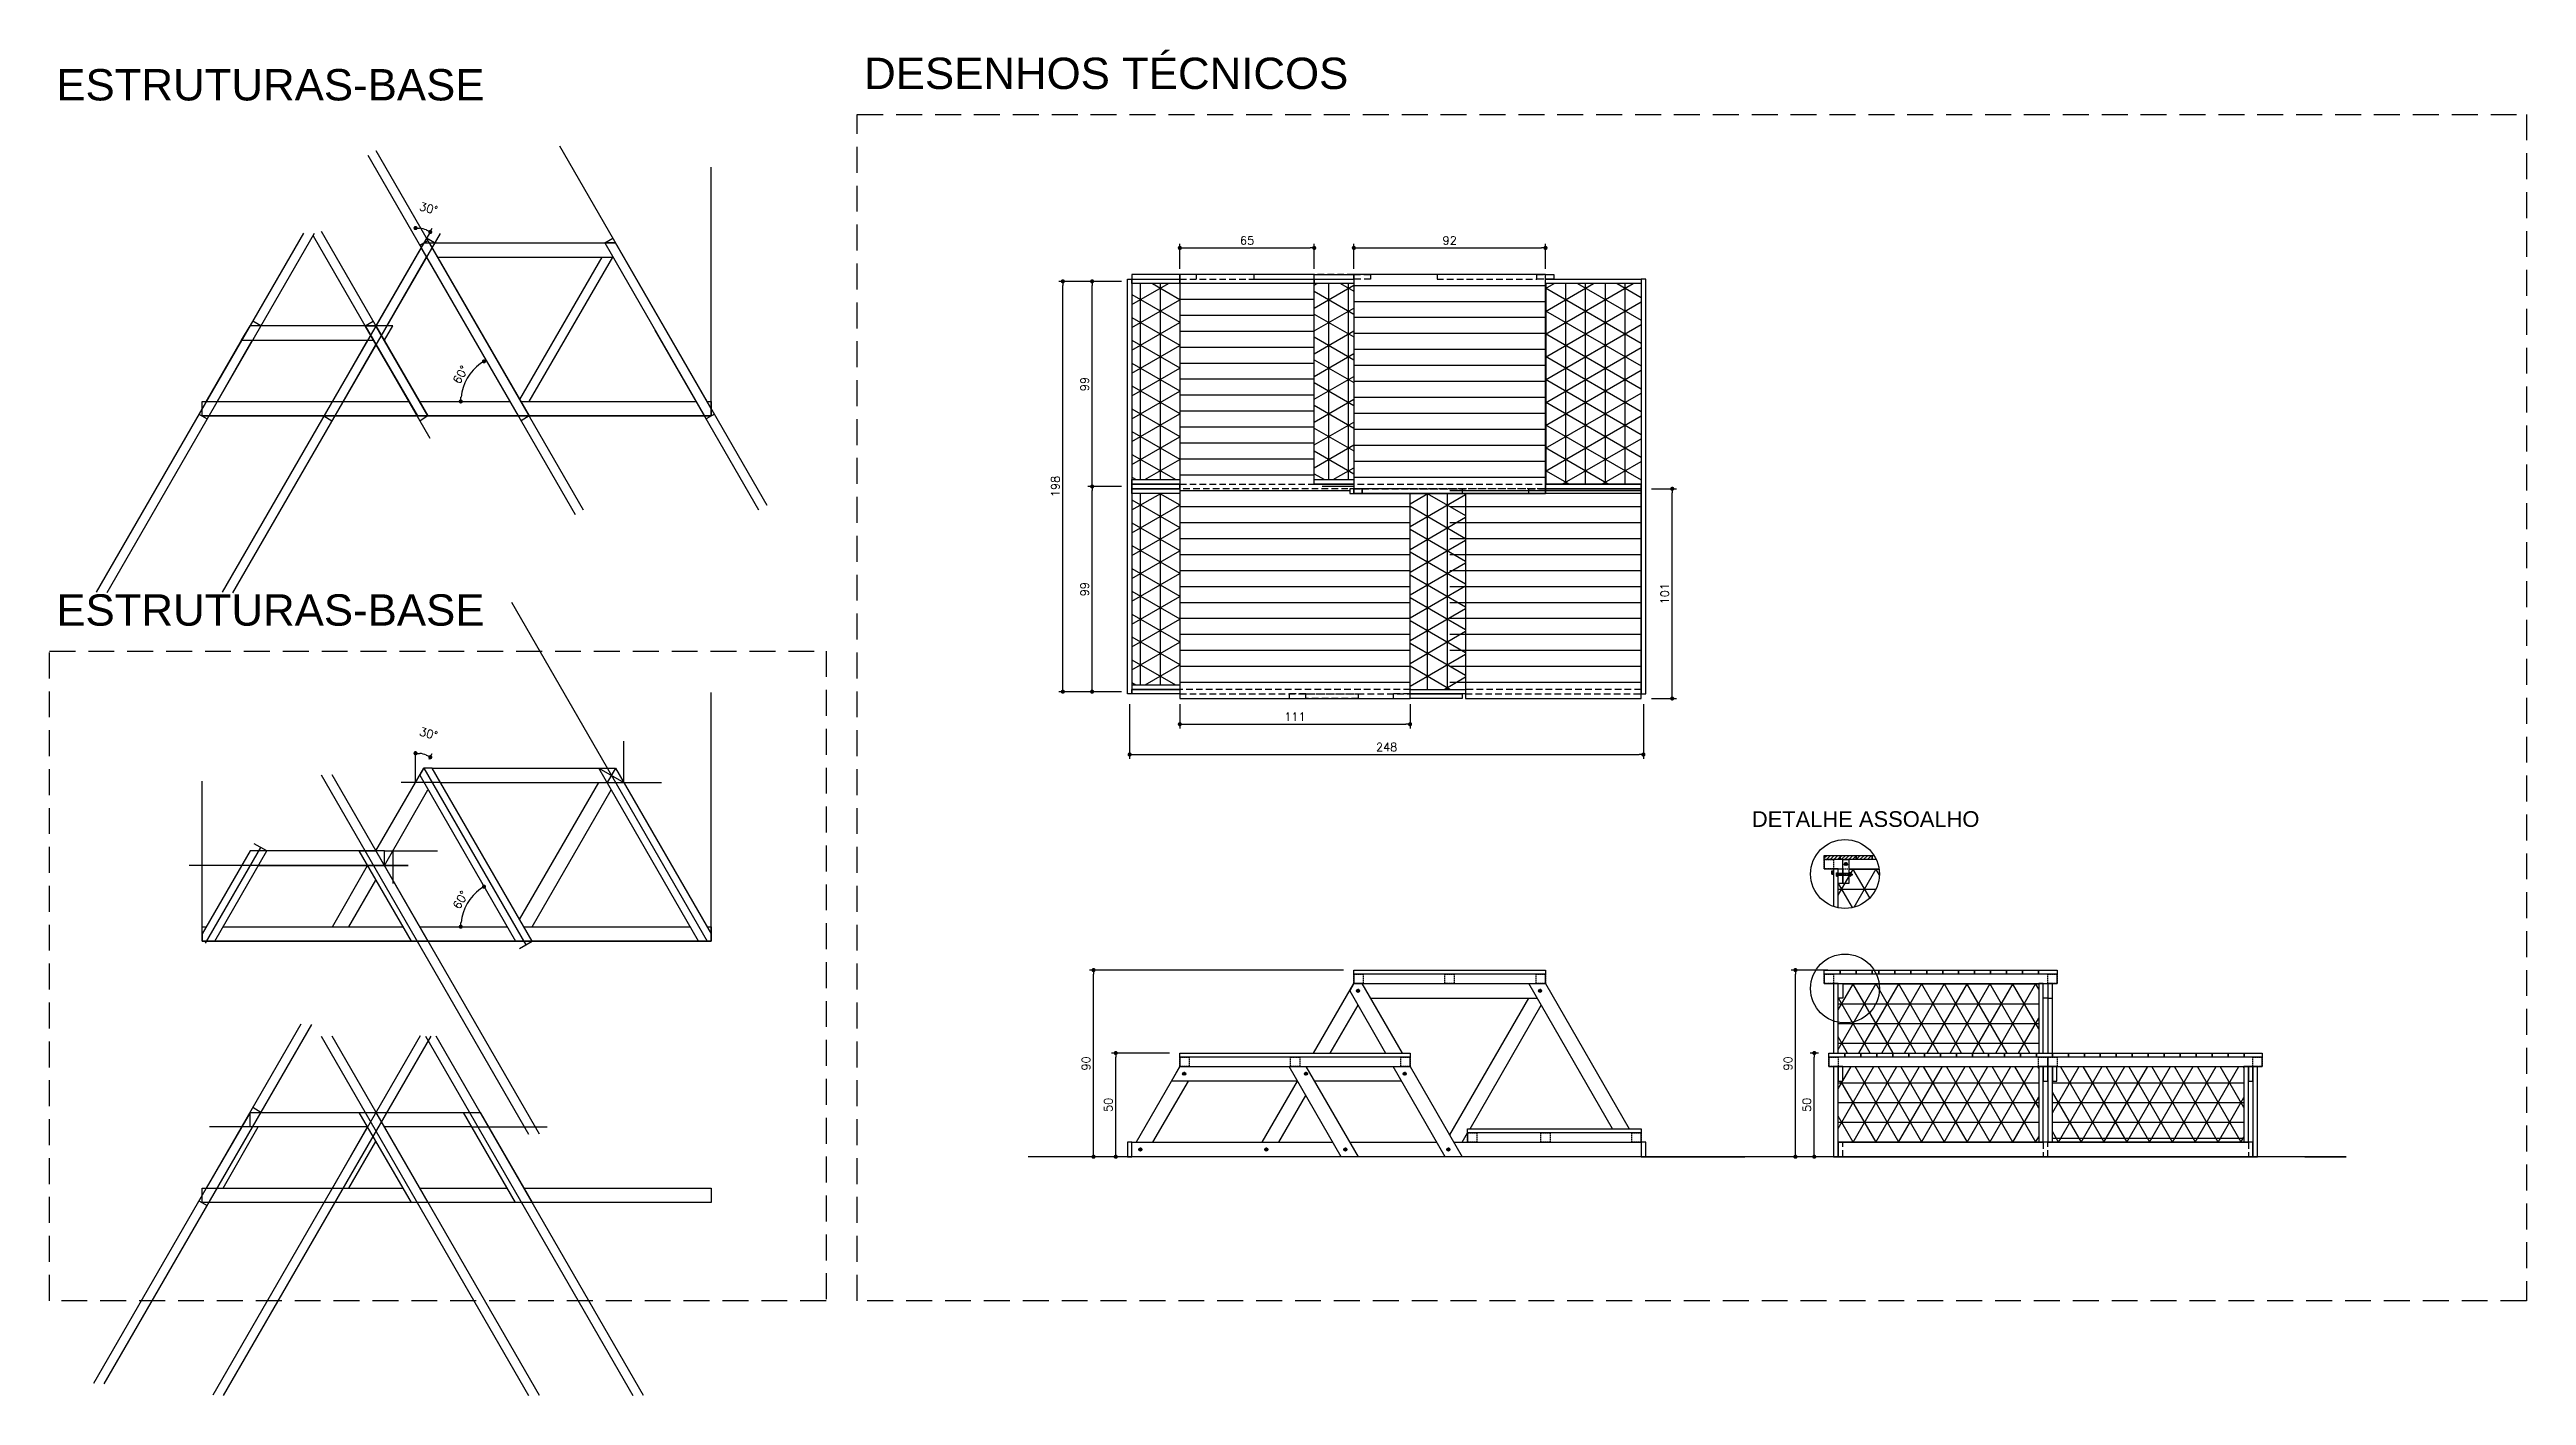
# Model space of a CAD drawing. Header units: millimetres. Extents: x -6208 to -5014, y -2542 to -1894.
import ezdxf

# ---------------------------------------------------------------- set-up
doc = ezdxf.new("R2010")
doc.units = ezdxf.units.MM
for name, pattern in [('DASHDOT', [1, 0.5, -0.25, 0, -0.25]), ('HIDDEN', [0.375, 0.25, -0.125]), ('HIDDEN2', [4.7625, 3.175, -1.5875])]:
    doc.linetypes.add(name, pattern=pattern)
for name, color, linetype in [('ARQ - COTAS', 10, 'Continuous'), ('ARQ - HATCH', 252, 'Continuous'), ('ARQ - PISO', 4, 'Continuous'), ('ARQ - PROJEÇÃO', 8, 'HIDDEN2'), ('ARQ - TEXTO', 2, 'Continuous'), ('ESTR - ASSOALHO VISTA', 4, 'Continuous'), ('ESTR - ESTRUTURA VISTA', 7, 'Continuous')]:
    doc.layers.add(name, color=color, linetype=linetype)
doc.layers.add('ARQ - LINHA DE REFERÊNCIA', color=6, linetype='HIDDEN', plot=False)
doc.styles.add('ROMANS', font='ROMANS.shx')
doc.styles.get("Standard").update_dxf_attribs({"font": 'arial.ttf'})
doc.dimstyles.new('COTA-20', dxfattribs={"dimtxt": 4, "dimasz": 2, "dimexe": 2, "dimexo": 5, "dimgap": 1.6, "dimtad": 1, "dimdec": 0, "dimzin": 12, "dimdsep": 46, "dimtxsty": 'ROMANS', "dimblk": 'DOT', "dimcen": 0.09, "dimdle": 2, "dimclrd": 256, "dimclre": 256, "dimclrt": 2, "dimazin": 3, "dimtfac": 1, "dimtdec": 0, "dimtmove": 2, "dimatfit": 3, "dimldrblk": 'DOT', "dimfxl": 1, "dimtvp": 1.142857, "dimtolj": 1, "dimtzin": 12, "dimlwd": -1, "dimlwe": -1, "dimarcsym": 0})
pattern_1 = [(90, (0, 15), (-9.525, 6e-16), []), (150, (0, 15), (-4.7625, -8.248892), []), (210, (0, 15), (4.7625, -8.248892), [])]
pattern_2 = [(90, (4.5, 15), (-9.525, 6e-16), []), (150, (4.5, 15), (-4.7625, -8.248892), []), (210, (4.5, 15), (4.7625, -8.248892), [])]
pattern_3 = [(0, (-152.571, -448.625), (0, 9.525), []), (60, (-152.571, -448.625), (-8.248892, 4.7625), []), (120, (-152.571, -448.625), (-8.248892, -4.7625), [])]
pattern_4 = [(45, (0, -138.7704), (-0.8980256, 0.8980256), [])]

msp = doc.modelspace()

# ---------------------------------------------------------------- texts
at = {"layer": 'ARQ - TEXTO', "attachment_point": 7}
for s, insert, char_height in [('{\\fHelveticaNeueLT Com 35 Th|b0|i0|c0|p34;DESENHOS TÉCNICOS}', (-5815.2, -1912.9), 15.113), ('{\\fHelveticaNeueLT Com 35 Th|b0|i0|c0|p34;ESTRUTURAS-BASE}', (-6204.7, -1918.4), 15.113), ('{\\fHelveticaNeueLT Com 35 Th|b0|i0|c0|p34;ESTRUTURAS-BASE}', (-6204.7, -2171.6), 15.113), ('{\\fHelveticaNeueLT Com 35 Th|b0|i0|c0|p34;DETALHE ASSOALHO}', (-5387.2, -2268.5), 7.557)]:
    msp.add_mtext(s, dxfattribs=dict(at, insert=insert, char_height=char_height))

# ---------------------------------------------------------------- blocks, each defined once
blk = doc.blocks.new('_Dot')
at = {"color": 0, "linetype": 'ByBlock', "lineweight": -2}
blk.add_line((-0.5, 0), (-1, 0), dxfattribs=at)
at = {"color": 0, "linetype": 'ByBlock', "const_width": 0.5}
blk.add_lwpolyline([(-0.25, 0, 1), (0.25, 0, 1)], format="xyb", close=True, dxfattribs=at)
blk = doc.blocks.new('*D51')
at = {"layer": 'ARQ - COTAS', "transparency": 16777216}
for p, q in [((-5668, -2377.4), (-5695.9, -2377.4)), ((-5693.9, -2425.4), (-5693.9, -2379.4)), ((-5691.1, -2427.4), (-5695.9, -2427.4))]:
    blk.add_line(p, q, dxfattribs=at)
at = {"layer": 'Defpoints', "color": 0, "transparency": 16777216}
for p in [(-5693.9, -2377.4), (-5663, -2377.4), (-5686.1, -2427.4)]:
    blk.add_point(p, dxfattribs=at)
at = {"layer": 'ARQ - COTAS', "transparency": 16777216, "xscale": 2, "yscale": 2, "zscale": 2}
for p, rotation in [((-5693.9, -2377.4), 90), ((-5693.9, -2427.4), 270)]:
    blk.add_blockref('_Dot', p, dxfattribs=dict(at, rotation=rotation))
at = {"layer": 'ARQ - COTAS', "color": 2, "transparency": 16777216, "insert": (-5697.5, -2402.4), "char_height": 4, "attachment_point": 5, "rotation": 90, "style": 'ROMANS'}
blk.add_mtext('\\A1;50', dxfattribs=at)
blk = doc.blocks.new('*D52')
at = {"layer": 'ARQ - COTAS', "transparency": 16777216}
for p, q in [((-5584.1, -2337.4), (-5706.6, -2337.4)), ((-5704.6, -2425.4), (-5704.6, -2339.4)), ((-5691.1, -2427.4), (-5706.6, -2427.4))]:
    blk.add_line(p, q, dxfattribs=at)
at = {"layer": 'Defpoints', "color": 0, "transparency": 16777216}
for p in [(-5704.6, -2337.4), (-5579.1, -2337.4), (-5686.1, -2427.4)]:
    blk.add_point(p, dxfattribs=at)
at = {"layer": 'ARQ - COTAS', "transparency": 16777216, "xscale": 2, "yscale": 2, "zscale": 2}
for p, rotation in [((-5704.6, -2337.4), 90), ((-5704.6, -2427.4), 270)]:
    blk.add_blockref('_Dot', p, dxfattribs=dict(at, rotation=rotation))
at = {"layer": 'ARQ - COTAS', "color": 2, "transparency": 16777216, "insert": (-5708.2, -2382.4), "char_height": 4, "attachment_point": 5, "rotation": 90, "style": 'ROMANS'}
blk.add_mtext('\\A1;90', dxfattribs=at)
blk = doc.blocks.new('*D53')
at = {"layer": 'ARQ - COTAS', "transparency": 16777216}
for p, q in [((-5355.1, -2377.4), (-5359.1, -2377.4)), ((-5357.1, -2425.4), (-5357.1, -2379.4)), ((-5352.8, -2427.4), (-5359.1, -2427.4))]:
    blk.add_line(p, q, dxfattribs=at)
at = {"layer": 'Defpoints', "color": 0, "transparency": 16777216}
for p in [(-5357.1, -2377.4), (-5350.1, -2377.4), (-5347.8, -2427.4)]:
    blk.add_point(p, dxfattribs=at)
at = {"layer": 'ARQ - COTAS', "transparency": 16777216, "xscale": 2, "yscale": 2, "zscale": 2}
for p, rotation in [((-5357.1, -2377.4), 90), ((-5357.1, -2427.4), 270)]:
    blk.add_blockref('_Dot', p, dxfattribs=dict(at, rotation=rotation))
at = {"layer": 'ARQ - COTAS', "color": 2, "transparency": 16777216, "insert": (-5360.7, -2402.4), "char_height": 4, "attachment_point": 5, "rotation": 90, "style": 'ROMANS'}
blk.add_mtext('\\A1;50', dxfattribs=at)
blk = doc.blocks.new('*D54')
at = {"layer": 'ARQ - COTAS', "transparency": 16777216}
for p, q in [((-5350.6, -2337.4), (-5368.2, -2337.4)), ((-5366.2, -2425.4), (-5366.2, -2339.4)), ((-5352.8, -2427.4), (-5368.2, -2427.4))]:
    blk.add_line(p, q, dxfattribs=at)
at = {"layer": 'Defpoints', "color": 0, "transparency": 16777216}
for p in [(-5366.2, -2337.4), (-5345.6, -2337.4), (-5347.8, -2427.4)]:
    blk.add_point(p, dxfattribs=at)
at = {"layer": 'ARQ - COTAS', "transparency": 16777216, "xscale": 2, "yscale": 2, "zscale": 2}
for p, rotation in [((-5366.2, -2337.4), 90), ((-5366.2, -2427.4), 270)]:
    blk.add_blockref('_Dot', p, dxfattribs=dict(at, rotation=rotation))
at = {"layer": 'ARQ - COTAS', "color": 2, "transparency": 16777216, "insert": (-5369.8, -2382.4), "char_height": 4, "attachment_point": 5, "rotation": 90, "style": 'ROMANS'}
blk.add_mtext('\\A1;90', dxfattribs=at)
blk = doc.blocks.new('*D55')
at = {"layer": 'ARQ - COTAS', "transparency": 16777216}
for p, q in [((-5691.1, -2104.3), (-5707.3, -2104.3)), ((-5705.3, -2201.2), (-5705.3, -2106.3)), ((-5691.1, -2203.2), (-5707.3, -2203.2))]:
    blk.add_line(p, q, dxfattribs=at)
at = {"layer": 'Defpoints', "color": 0, "transparency": 16777216}
for p in [(-5705.3, -2104.3), (-5686.1, -2104.3), (-5686.1, -2203.2)]:
    blk.add_point(p, dxfattribs=at)
at = {"layer": 'ARQ - COTAS', "transparency": 16777216, "xscale": 2, "yscale": 2, "zscale": 2}
for p, rotation in [((-5705.3, -2104.3), 90), ((-5705.3, -2203.2), 270)]:
    blk.add_blockref('_Dot', p, dxfattribs=dict(at, rotation=rotation))
at = {"layer": 'ARQ - COTAS', "color": 2, "transparency": 16777216, "insert": (-5708.9, -2153.8), "char_height": 4, "attachment_point": 5, "rotation": 90, "style": 'ROMANS'}
blk.add_mtext('\\A1;99', dxfattribs=at)
blk = doc.blocks.new('*D56')
at = {"layer": 'ARQ - COTAS', "transparency": 16777216}
for p, q in [((-5691.1, -2005.4), (-5707.3, -2005.4)), ((-5705.3, -2102.3), (-5705.3, -2007.4)), ((-5691.1, -2104.3), (-5707.3, -2104.3))]:
    blk.add_line(p, q, dxfattribs=at)
at = {"layer": 'Defpoints', "color": 0, "transparency": 16777216}
for p in [(-5705.3, -2005.4), (-5686.1, -2005.4), (-5686.1, -2104.3)]:
    blk.add_point(p, dxfattribs=at)
at = {"layer": 'ARQ - COTAS', "transparency": 16777216, "xscale": 2, "yscale": 2, "zscale": 2}
for p, rotation in [((-5705.3, -2005.4), 90), ((-5705.3, -2104.3), 270)]:
    blk.add_blockref('_Dot', p, dxfattribs=dict(at, rotation=rotation))
at = {"layer": 'ARQ - COTAS', "color": 2, "transparency": 16777216, "insert": (-5708.9, -2054.9), "char_height": 4, "attachment_point": 5, "rotation": 90, "style": 'ROMANS'}
blk.add_mtext('\\A1;99', dxfattribs=at)
blk = doc.blocks.new('*D57')
at = {"layer": 'ARQ - COTAS', "transparency": 16777216}
for p, q in [((-5687.2, -2209.3), (-5687.2, -2235.5)), ((-5439.5, -2209.3), (-5439.5, -2235.5)), ((-5685.2, -2233.5), (-5441.5, -2233.5))]:
    blk.add_line(p, q, dxfattribs=at)
at = {"layer": 'Defpoints', "color": 0, "transparency": 16777216}
for p in [(-5687.2, -2204.3), (-5439.5, -2204.3), (-5439.5, -2233.5)]:
    blk.add_point(p, dxfattribs=at)
at = {"layer": 'ARQ - COTAS', "transparency": 16777216, "xscale": 2, "yscale": 2, "zscale": 2, "rotation": 180}
blk.add_blockref('_Dot', (-5687.2, -2233.5), dxfattribs=at)
at = {"layer": 'ARQ - COTAS', "transparency": 16777216, "xscale": 2, "yscale": 2, "zscale": 2}
blk.add_blockref('_Dot', (-5439.5, -2233.5), dxfattribs=at)
at = {"layer": 'ARQ - COTAS', "color": 2, "transparency": 16777216, "insert": (-5563.3, -2229.9), "char_height": 4, "attachment_point": 5, "style": 'ROMANS'}
blk.add_mtext('\\A1;248', dxfattribs=at)
blk = doc.blocks.new('*D58')
at = {"layer": 'ARQ - COTAS', "transparency": 16777216}
for p, q in [((-5691.1, -2005.4), (-5721.4, -2005.4)), ((-5719.4, -2201.2), (-5719.4, -2007.4)), ((-5691.1, -2203.2), (-5721.4, -2203.2))]:
    blk.add_line(p, q, dxfattribs=at)
at = {"layer": 'Defpoints', "color": 0, "transparency": 16777216}
for p in [(-5719.4, -2005.4), (-5686.1, -2005.4), (-5686.1, -2203.2)]:
    blk.add_point(p, dxfattribs=at)
at = {"layer": 'ARQ - COTAS', "transparency": 16777216, "xscale": 2, "yscale": 2, "zscale": 2}
for p, rotation in [((-5719.4, -2005.4), 90), ((-5719.4, -2203.2), 270)]:
    blk.add_blockref('_Dot', p, dxfattribs=dict(at, rotation=rotation))
at = {"layer": 'ARQ - COTAS', "color": 2, "transparency": 16777216, "insert": (-5723, -2104.3), "char_height": 4, "attachment_point": 5, "rotation": 90, "style": 'ROMANS'}
blk.add_mtext('\\A1;198', dxfattribs=at)
blk = doc.blocks.new('*D59')
at = {"layer": 'ARQ - COTAS', "transparency": 16777216}
for p, q in [((-5579.1, -1999.3), (-5579.1, -1987.3)), ((-5577.1, -1989.3), (-5488.7, -1989.3)), ((-5486.7, -1999.3), (-5486.7, -1987.3))]:
    blk.add_line(p, q, dxfattribs=at)
at = {"layer": 'Defpoints', "color": 0, "transparency": 16777216}
for p in [(-5486.7, -1989.3), (-5579.1, -2004.3), (-5486.7, -2004.3)]:
    blk.add_point(p, dxfattribs=at)
at = {"layer": 'ARQ - COTAS', "transparency": 16777216, "xscale": 2, "yscale": 2, "zscale": 2, "rotation": 180}
blk.add_blockref('_Dot', (-5579.1, -1989.3), dxfattribs=at)
at = {"layer": 'ARQ - COTAS', "transparency": 16777216, "xscale": 2, "yscale": 2, "zscale": 2}
blk.add_blockref('_Dot', (-5486.7, -1989.3), dxfattribs=at)
at = {"layer": 'ARQ - COTAS', "color": 2, "transparency": 16777216, "insert": (-5532.9, -1985.7), "char_height": 4, "attachment_point": 5, "style": 'ROMANS'}
blk.add_mtext('\\A1;92', dxfattribs=at)
blk = doc.blocks.new('*D60')
at = {"layer": 'ARQ - COTAS', "transparency": 16777216}
for p, q in [((-5435.6, -2105.4), (-5423.6, -2105.4)), ((-5425.6, -2204.5), (-5425.6, -2107.4)), ((-5435.6, -2206.5), (-5423.6, -2206.5))]:
    blk.add_line(p, q, dxfattribs=at)
at = {"layer": 'Defpoints', "color": 0, "transparency": 16777216}
for p in [(-5440.6, -2105.4), (-5425.6, -2105.4), (-5440.6, -2206.5)]:
    blk.add_point(p, dxfattribs=at)
at = {"layer": 'ARQ - COTAS', "transparency": 16777216, "xscale": 2, "yscale": 2, "zscale": 2}
for p, rotation in [((-5425.6, -2105.4), 90), ((-5425.6, -2206.5), 270)]:
    blk.add_blockref('_Dot', p, dxfattribs=dict(at, rotation=rotation))
at = {"layer": 'ARQ - COTAS', "color": 2, "transparency": 16777216, "insert": (-5429.2, -2156), "char_height": 4, "attachment_point": 5, "rotation": 90, "style": 'ROMANS'}
blk.add_mtext('\\A1;101', dxfattribs=at)
blk = doc.blocks.new('*D61')
at = {"layer": 'ARQ - COTAS', "transparency": 16777216}
for p, q in [((-5663, -1999.3), (-5663, -1987.3)), ((-5661, -1989.3), (-5600.2, -1989.3)), ((-5598.2, -1999.3), (-5598.2, -1987.3))]:
    blk.add_line(p, q, dxfattribs=at)
at = {"layer": 'Defpoints', "color": 0, "transparency": 16777216}
for p in [(-5598.2, -1989.3), (-5663, -2004.3), (-5598.2, -2004.3)]:
    blk.add_point(p, dxfattribs=at)
at = {"layer": 'ARQ - COTAS', "transparency": 16777216, "xscale": 2, "yscale": 2, "zscale": 2, "rotation": 180}
blk.add_blockref('_Dot', (-5663, -1989.3), dxfattribs=at)
at = {"layer": 'ARQ - COTAS', "transparency": 16777216, "xscale": 2, "yscale": 2, "zscale": 2}
blk.add_blockref('_Dot', (-5598.2, -1989.3), dxfattribs=at)
at = {"layer": 'ARQ - COTAS', "color": 2, "transparency": 16777216, "insert": (-5630.6, -1985.7), "char_height": 4, "attachment_point": 5, "style": 'ROMANS'}
blk.add_mtext('\\A1;65', dxfattribs=at)
blk = doc.blocks.new('*D62')
at = {"layer": 'ARQ - COTAS', "transparency": 16777216}
for p, q in [((-5663, -2209.3), (-5663, -2220.9)), ((-5661, -2218.9), (-5554, -2218.9)), ((-5552, -2209.3), (-5552, -2220.9))]:
    blk.add_line(p, q, dxfattribs=at)
at = {"layer": 'Defpoints', "color": 0, "transparency": 16777216}
for p in [(-5663, -2204.3), (-5552, -2204.3), (-5552, -2218.9)]:
    blk.add_point(p, dxfattribs=at)
at = {"layer": 'ARQ - COTAS', "transparency": 16777216, "xscale": 2, "yscale": 2, "zscale": 2, "rotation": 180}
blk.add_blockref('_Dot', (-5663, -2218.9), dxfattribs=at)
at = {"layer": 'ARQ - COTAS', "transparency": 16777216, "xscale": 2, "yscale": 2, "zscale": 2}
blk.add_blockref('_Dot', (-5552, -2218.9), dxfattribs=at)
at = {"layer": 'ARQ - COTAS', "color": 2, "transparency": 16777216, "insert": (-5607.5, -2215.3), "char_height": 4, "attachment_point": 5, "style": 'ROMANS'}
blk.add_mtext('\\A1;111', dxfattribs=at)
blk = doc.blocks.new('*D63')
at = {"layer": 'ARQ - COTAS', "ltscale": 100, "transparency": 16777216}
blk.add_line((-6025, -2235.7), (-6023.4, -2233), dxfattribs=at)
blk.add_arc((-6031.5, -2247), 14.2, 68.0983, 81.9017, dxfattribs=at)
at = {"layer": 'Defpoints', "color": 0, "ltscale": 100, "transparency": 16777216}
for p in [(-6031.5, -2231.9), (-6027.5, -2240), (-6026.7, -2233.7), (-6031.5, -2247), (-6050.6, -2280)]:
    blk.add_point(p, dxfattribs=at)
at = {"layer": 'ARQ - COTAS', "ltscale": 100, "transparency": 16777216, "xscale": 2, "yscale": 2, "zscale": 2}
for p, rotation in [((-6031.5, -2232.9), 175.9508483150447), ((-6024.4, -2234.8), 334.0491516849546)]:
    blk.add_blockref('_Dot', p, dxfattribs=dict(at, rotation=rotation))
at = {"layer": 'ARQ - COTAS', "color": 2, "ltscale": 100, "transparency": 16777216, "insert": (-6025.2, -2223.4), "char_height": 4, "attachment_point": 5, "rotation": 345, "style": 'ROMANS'}
blk.add_mtext('\\A1;30°', dxfattribs=at)
blk = doc.blocks.new('*D64')
at = {"layer": 'ARQ - COTAS', "ltscale": 100, "transparency": 16777216}
blk.add_arc((-5987.3, -2316.5), 22.3, 125.1331, 174.8669, dxfattribs=at)
at = {"layer": 'Defpoints', "color": 0, "ltscale": 100, "transparency": 16777216}
for p in [(-6029.5, -2243.5), (-6004.5, -2302.2), (-6029.5, -2316.5), (-5987.3, -2316.5), (-5983.3, -2323.5)]:
    blk.add_point(p, dxfattribs=at)
at = {"layer": 'ARQ - COTAS', "ltscale": 100, "transparency": 16777216, "xscale": 2, "yscale": 2, "zscale": 2}
for p, rotation in [((-5998.5, -2297.2), 32.56655673476376), ((-6009.7, -2316.5), 267.4334432652383)]:
    blk.add_blockref('_Dot', p, dxfattribs=dict(at, rotation=rotation))
at = {"layer": 'ARQ - COTAS', "color": 2, "ltscale": 100, "transparency": 16777216, "insert": (-6009.8, -2303.6), "char_height": 4, "attachment_point": 5, "rotation": 60, "style": 'ROMANS'}
blk.add_mtext('\\A1;60°', dxfattribs=at)
blk = doc.blocks.new('*D65')
at = {"layer": 'ARQ - COTAS', "ltscale": 100, "transparency": 16777216}
blk.add_line((-6025, -1982.5), (-6023.4, -1979.8), dxfattribs=at)
blk.add_arc((-6031.5, -1993.8), 14.2, 68.0983, 81.9017, dxfattribs=at)
at = {"layer": 'Defpoints', "color": 0, "ltscale": 100, "transparency": 16777216}
for p in [(-6031.5, -1978.6), (-6026.7, -1980.5), (-6031.5, -1993.8), (-6027.5, -1986.8), (-6050.6, -2026.8)]:
    blk.add_point(p, dxfattribs=at)
at = {"layer": 'ARQ - COTAS', "ltscale": 100, "transparency": 16777216, "xscale": 2, "yscale": 2, "zscale": 2}
for p, rotation in [((-6031.5, -1979.7), 175.9508483150459), ((-6024.4, -1981.6), 334.0491516849556)]:
    blk.add_blockref('_Dot', p, dxfattribs=dict(at, rotation=rotation))
at = {"layer": 'ARQ - COTAS', "color": 2, "ltscale": 100, "transparency": 16777216, "insert": (-6025.2, -1970.2), "char_height": 4, "attachment_point": 5, "rotation": 345, "style": 'ROMANS'}
blk.add_mtext('\\A1;30°', dxfattribs=at)
blk = doc.blocks.new('*D66')
at = {"layer": 'ARQ - COTAS', "ltscale": 100, "transparency": 16777216}
blk.add_arc((-5987.3, -2063.3), 22.3, 125.1331, 174.8669, dxfattribs=at)
at = {"layer": 'Defpoints', "color": 0, "ltscale": 100, "transparency": 16777216}
for p in [(-6029.5, -1990.3), (-6004.5, -2049), (-6029.5, -2063.3), (-5985.9, -2063.3), (-5983.3, -2070.3)]:
    blk.add_point(p, dxfattribs=at)
at = {"layer": 'ARQ - COTAS', "ltscale": 100, "transparency": 16777216, "xscale": 2, "yscale": 2, "zscale": 2}
for p, rotation in [((-5998.5, -2044), 32.56655673476342), ((-6009.7, -2063.3), 267.4334432652392)]:
    blk.add_blockref('_Dot', p, dxfattribs=dict(at, rotation=rotation))
at = {"layer": 'ARQ - COTAS', "color": 2, "ltscale": 100, "transparency": 16777216, "insert": (-6009.8, -2050.4), "char_height": 4, "attachment_point": 5, "rotation": 60, "style": 'ROMANS'}
blk.add_mtext('\\A1;60°', dxfattribs=at)
blk = doc.blocks.new('par11')
at = {"linetype": 'DASHDOT'}
for p, q in [((0.9, 0), (-0.9, 0)), ((0, 0.9), (0, -0.9))]:
    blk.add_line(p, q, dxfattribs=at)
blk.add_lwpolyline([(-0.4, -0.2), (0, -0.5), (0.4, -0.2), (0.4, 0.2), (0, 0.5), (-0.4, 0.2)], close=True)
for radius in [0.75, 0.65]:
    blk.add_circle((0, 0), radius)

# ---------------------------------------------------------------- dimensions: what is measured, and where the dimension line sits
at = {"layer": 'ARQ - COTAS', "ltscale": 100}
for base, line1, line2, picture, middle in [((-6026.6695, -1980.5224), ((-6031.5131, -1993.8302), (-6031.5131, -1978.6373)), ((-6050.5657, -2026.8302), (-6027.4717, -1986.8302)), '*D65', (-6025.1722, -1970.1655)), ((-6004.4527, -2048.9758), ((-6029.4924, -2063.3302), (-5985.9025, -2063.3302)), ((-6029.4924, -1990.3302), (-5983.3044, -2070.3302)), '*D66', (-6009.8031, -2050.3645)), ((-6026.6695, -2233.7375), ((-6031.5131, -2247.0453), (-6031.5131, -2231.8523)), ((-6050.5657, -2280.0453), (-6027.4717, -2240.0453)), '*D63', (-6025.1722, -2223.3806)), ((-6004.4527, -2302.1909), ((-6029.4924, -2316.5453), (-5987.3458, -2316.5453)), ((-6029.4924, -2243.5453), (-5983.3044, -2323.5453)), '*D64', (-6009.8031, -2303.5795))]:
    dim = msp.add_angular_dim_2l(base=base, line1=line1, line2=line2, dimstyle='COTA-20', dxfattribs=at)
    dim.commit()
    dim.dimension.update_dxf_attribs({"geometry": picture, "text_midpoint": middle})
at = {"layer": 'ARQ - COTAS'}
for base, p1, p2, picture, middle in [((-5598.2, -1989.3), (-5663, -2004.3), (-5598.2, -2004.3), '*D61', (-5630.6, -1985.7)), ((-5486.7, -1989.3), (-5579.1, -2004.3), (-5486.7, -2004.3), '*D59', (-5532.9, -1985.7)), ((-5439.5, -2233.5), (-5687.2, -2204.3), (-5439.5, -2204.3), '*D57', (-5563.3, -2229.9)), ((-5552, -2218.9), (-5663, -2204.3), (-5552, -2204.3), '*D62', (-5607.5, -2215.3))]:
    dim = msp.add_linear_dim(base=base, p1=p1, p2=p2, dimstyle='COTA-20', dxfattribs=at)
    dim.commit()
    dim.dimension.update_dxf_attribs({"geometry": picture, "text_midpoint": middle})
for base, p1, p2, picture, middle in [((-5719.4, -2005.4), (-5686.1, -2203.2), (-5686.1, -2005.4), '*D58', (-5723, -2104.3)), ((-5705.3, -2005.4), (-5686.1, -2104.3), (-5686.1, -2005.4), '*D56', (-5708.9, -2054.9)), ((-5705.3, -2104.3), (-5686.1, -2203.2), (-5686.1, -2104.3), '*D55', (-5708.9, -2153.8)), ((-5425.6, -2105.4), (-5440.6, -2206.5), (-5440.6, -2105.4), '*D60', (-5429.2, -2156)), ((-5704.6, -2337.4), (-5686.1, -2427.4), (-5579.1, -2337.4), '*D52', (-5708.2, -2382.4)), ((-5366.2, -2337.4), (-5347.8, -2427.4), (-5345.6, -2337.4), '*D54', (-5369.8, -2382.4)), ((-5693.9, -2377.4), (-5686.1, -2427.4), (-5663, -2377.4), '*D51', (-5697.5, -2402.4)), ((-5357.1, -2377.4), (-5347.8, -2427.4), (-5350.1, -2377.4), '*D53', (-5360.7, -2402.4))]:
    dim = msp.add_linear_dim(base=base, p1=p1, p2=p2, angle=90, dimstyle='COTA-20', dxfattribs=at)
    dim.commit()
    dim.dimension.update_dxf_attribs({"geometry": picture, "text_midpoint": middle})

# ---------------------------------------------------------------- hatches: boundary and pattern name
at = {"layer": 'ARQ - HATCH'}
h = msp.add_hatch(dxfattribs=at)
h.set_pattern_fill('NET3', color=256, scale=3, angle=90)
h.set_pattern_definition(pattern_2)
h.paths.add_polyline_path([(-5663, -2006.5), (-5686.1, -2006.5), (-5686.1, -2101), (-5663, -2101)])
h = msp.add_hatch(dxfattribs=at)
h.set_pattern_fill('NET3', color=256, scale=3, angle=90)
h.set_pattern_definition(pattern_1)
h.paths.add_polyline_path([(-5598.2, -2101), (-5579.1, -2101), (-5579.1, -2006.5), (-5598.2, -2006.5)])
h = msp.add_hatch(dxfattribs=at)
h.set_pattern_fill('NET3', color=256, scale=3, angle=90)
h.set_pattern_definition(pattern_1)
h.paths.add_polyline_path([(-5486.7, -2103.2), (-5440.6, -2103.2), (-5440.6, -2006.5), (-5486.7, -2006.5)])
h = msp.add_hatch(dxfattribs=at)
h.set_pattern_fill('NET3', color=256, scale=3, angle=90)
h.set_pattern_definition(pattern_2)
h.paths.add_polyline_path([(-5686.1, -2199.9), (-5663, -2199.9), (-5663, -2107.6), (-5686.1, -2107.6)])
h = msp.add_hatch(dxfattribs=at)
h.set_pattern_fill('NET3', color=256, scale=3, angle=90)
h.set_pattern_definition(pattern_1)
h.paths.add_polyline_path([(-5525.2, -2107.6), (-5552, -2107.6), (-5552, -2202.1), (-5525.2, -2202.1)])
at = {"layer": 'ARQ - HATCH', "ltscale": 100}
h = msp.add_hatch(dxfattribs=at)
h.set_pattern_fill('ANSI31', color=256, scale=0.4)
h.set_pattern_definition(pattern_4)
h.paths.add_polyline_path([(-5344.6, -2284.1), (-5344.6, -2282.1), (-5352.3, -2282.1), (-5352.3, -2284.1)])
at = {"layer": 'ARQ - HATCH'}
h = msp.add_hatch(dxfattribs=at)
h.set_pattern_fill('NET3', color=256, scale=3)
h.set_pattern_definition([(0, (-152.571, -393.373), (0, 9.525), []), (60, (-152.571, -393.373), (-8.248892, 4.7625), []), (120, (-152.571, -393.373), (-8.248892, -4.7625), [])])
edge = h.paths.add_edge_path()
edge.add_line((-5340.4, -2288.6), (-5340.4, -2292.1))
edge.add_line((-5340.4, -2292.1), (-5343.4, -2292.1))
edge.add_line((-5343.4, -2292.1), (-5343.4, -2295.6))
edge.add_line((-5343.4, -2295.6), (-5345.6, -2295.6))
edge.add_line((-5345.6, -2295.6), (-5345.6, -2307.3))
edge.add_arc((-5342.3, -2291.1), 16.6, 258.7052, 368.6404)
edge.add_line((-5325.9, -2288.6), (-5340.4, -2288.6))
at = {"layer": 'ARQ - HATCH', "ltscale": 100}
h = msp.add_hatch(dxfattribs=at)
h.set_pattern_fill('ANSI31', color=256, scale=0.4)
h.set_pattern_definition(pattern_4)
h.paths.add_polyline_path([(-5336.9, -2284.1), (-5336.9, -2282.1), (-5344.6, -2282.1), (-5344.6, -2284.1)])
h = msp.add_hatch(dxfattribs=at)
h.set_pattern_fill('ANSI31', color=256, scale=0.4)
h.set_pattern_definition(pattern_4)
h.paths.add_polyline_path([(-5329.2, -2284.1), (-5329.2, -2282.1), (-5336.9, -2282.1), (-5336.9, -2284.1)])
at = {"layer": 'ARQ - HATCH'}
h = msp.add_hatch(dxfattribs=at)
h.set_pattern_fill('NET3', color=256, scale=3)
h.set_pattern_definition(pattern_3)
h.paths.add_polyline_path([(-5248.9, -2377.4), (-5248.9, -2343.9), (-5343.4, -2343.9), (-5343.4, -2350.9), (-5345.6, -2350.9), (-5345.6, -2377.4)])
h = msp.add_hatch(dxfattribs=at)
h.set_pattern_fill('NET3', color=256, scale=3)
h.set_pattern_definition(pattern_3)
h.paths.add_polyline_path([(-5248.9, -2383.9), (-5343.4, -2383.9), (-5343.4, -2390.9), (-5345.6, -2390.9), (-5345.6, -2420.4), (-5343.4, -2420.4), (-5248.9, -2420.4)])
h = msp.add_hatch(dxfattribs=at)
h.set_pattern_fill('NET3', color=256, scale=3)
h.set_pattern_definition(pattern_3)
h.paths.add_polyline_path([(-5150, -2420.4), (-5150, -2383.9), (-5240.1, -2383.9), (-5240.1, -2390.9), (-5242.3, -2390.9), (-5242.3, -2420.4)])

# ---------------------------------------------------------------- linework, layer by layer
at = {"linetype": 'DASHDOT'}
for p, q in [((-5346.6, -2291.3), (-5338.5, -2291.3)), ((-5346.3, -2291.3), (-5345.6, -2291.3)), ((-5339.6, -2291.3), (-5340.3, -2291.3))]:
    msp.add_line(p, q, dxfattribs=at)
for p, q in [((-5346.4, -2292.2), (-5346.4, -2290.5)), ((-5346.4, -2290.5), (-5345.6, -2290.5)), ((-5346.4, -2292.2), (-5345.6, -2292.2)), ((-5340.4, -2290.8), (-5345.6, -2290.8)), ((-5340.4, -2291.8), (-5345.6, -2291.8)), ((-5345.3, -2291.8), (-5345.3, -2290.8)), ((-5340.4, -2290.9), (-5345.3, -2290.9)), ((-5340.4, -2291.7), (-5345.3, -2291.7)), ((-5339.6, -2290.5), (-5340.4, -2290.5)), ((-5339.6, -2292.2), (-5340.4, -2292.2)), ((-5339.6, -2292.2), (-5339.6, -2290.5)), ((-5339.2, -2290.8), (-5339.6, -2290.8)), ((-5339.1, -2290.9), (-5339.6, -2290.9)), ((-5339.1, -2291.7), (-5339.6, -2291.7)), ((-5339.2, -2291.8), (-5339.6, -2291.8)), ((-5339.2, -2290.8), (-5339.2, -2291.8)), ((-5339.2, -2290.8), (-5339.1, -2290.9)), ((-5339.1, -2291.7), (-5339.2, -2291.8)), ((-5339.1, -2290.9), (-5339.1, -2291.7))]:
    msp.add_line(p, q)
for centre, start, end in [((-5345.2, -2290.9), 157.5872, 202.4128), ((-5345.2, -2291.8), 157.5872, 202.4128), ((-5339.2, -2290.9), 157.5872, 202.4128), ((-5339.2, -2291.8), 157.5872, 202.4128), ((-5340.7, -2290.9), 337.5872, 22.4128), ((-5340.7, -2291.8), 337.5872, 22.4128)]:
    msp.add_arc(centre, 1.14, start, end)
at = {"layer": 'ARQ - COTAS', "ltscale": 100}
for points in [[(-6004.4, -2031.3), (-6054.4, -1944.7)], [(-6000.5, -2029.1), (-6050.5, -1942.5)], [(-5912, -2026.8), (-5962, -1940.2)], [(-6134.4, -2070.3), (-5888.9, -2070.3), (-5888.9, -1950.4)], [(-6085.5, -1982.1), (-6185.5, -2155.3)], [(-6080.4, -1982.3), (-6180.4, -2155.5)], [(-6024.7, -1982.1), (-6124.7, -2155.3)], [(-6019.7, -1982.3), (-6119.7, -2155.5)], [(-6026.8, -2068), (-6076.8, -1981.4)], [(-6024.5, -2081.1), (-6080.7, -1983.6)], [(-6028.8, -1989.1), (-6050.6, -2026.8)], [(-6045.4, -2026.8), (-6026.2, -1993.6)], [(-6029.4, -1988), (-6025.5, -1985.7)], [(-6027.5, -1986.8), (-6022.3, -1986.8)], [(-6022.3, -1986.8), (-6026.2, -1984.6)], [(-5941.7, -1993.8), (-5981.3, -2062.3)], [(-5976.7, -2063.3), (-5936.3, -1993.8)], [(-5940.3, -1986.8), (-5936.4, -1984.6)], [(-6106.1, -2026.8), (-6110, -2024.6)], [(-6055.8, -2026.8), (-6051.9, -2024.6)], [(-5950.5, -2115.7), (-6000.5, -2029.1)], [(-5865.9, -2115.7), (-5915.9, -2029.1)], [(-5862, -2113.4), (-5912, -2026.8)], [(-6132.4, -2063.3), (-6115.4, -2033.8)], [(-6110.2, -2033.8), (-6127.2, -2063.3)], [(-6054.6, -2033.8), (-6071.6, -2063.3)], [(-6066.4, -2063.3), (-6050.6, -2035.8)], [(-5954.4, -2117.9), (-6004.4, -2031.3)], [(-6135.9, -2069.5), (-6132, -2071.7)], [(-6075.7, -2070.3), (-6071.8, -2072.6)], [(-6070.5, -2070.3), (-6025.5, -2070.3)], [(-6025.5, -2070.3), (-6029.3, -2072.6)], [(-5976.7, -2070.3), (-5980.6, -2072.6)], [(-5888.9, -2070.3), (-5887.4, -2069.5), (-5891.3, -2071.7)], [(-5985.3, -2160), (-5890.9, -2323.5)], [(-6134.4, -2323.5), (-5888.9, -2323.5), (-5888.9, -2203.6)], [(-6031.5, -2247), (-6031.5, -2231.9)], [(-5931.1, -2247), (-5931.1, -2227.1)], [(-6077, -2243.3), (-5977, -2416.5)], [(-6071.9, -2243.1), (-5971.9, -2416.3)], [(-6027.5, -2240), (-5978.3, -2325.3)], [(-5943.2, -2240), (-5931.1, -2247)], [(-5935.1, -2240), (-5939.1, -2247)], [(-6134.4, -2323.5), (-6134.4, -2246.4)], [(-6019.4, -2247), (-6038.4, -2247)], [(-5939.1, -2247), (-5912.9, -2247)], [(-6106.3, -2278.3), (-6132.9, -2324.4)], [(-6103.2, -2280), (-6109.3, -2276.5)], [(-6046.5, -2280), (-6020.9, -2280)], [(-6042.5, -2280), (-6042.5, -2295.6)], [(-6107.3, -2287), (-6035, -2287), (-6140.6, -2287)], [(-5981.3, -2327), (-5975.2, -2323.5)], [(-6086.8, -2363.5), (-6186.8, -2536.7)], [(-6081.7, -2363.7), (-6181.7, -2536.9)], [(-6029.2, -2369.1), (-6129.2, -2542.3)], [(-6024.2, -2369.3), (-6124.2, -2542.5)], [(-6077, -2369.3), (-5977, -2542.5)], [(-6071.9, -2369.1), (-5971.9, -2542.3)], [(-6026.7, -2369.3), (-5926.7, -2542.5)], [(-6021.7, -2369.1), (-5921.7, -2542.3)], [(-6106.1, -2406), (-6110, -2403.7)], [(-6111.3, -2413), (-6130.8, -2413)], [(-6004.4, -2413), (-5968, -2413)], [(-6135.9, -2448.6), (-6132, -2450.9)]]:
    msp.add_lwpolyline(points, dxfattribs=at)
for points in [[(-6028.8, -1989.1), (-6027.5, -1986.8), (-6024.9, -1986.8), (-5976.7, -2070.3), (-5981.9, -2070.3)], [(-5892.1, -2070.3), (-5888.9, -2070.3), (-5888.9, -2066.8), (-5935.1, -1986.8), (-5940.3, -1986.8)], [(-6030.6, -2070.3), (-6025.5, -2070.3), (-6050.6, -2026.8), (-6055.8, -2026.8)], [(-6055.8, -2026.8), (-6050.6, -2026.8), (-6025.5, -2070.3), (-6030.6, -2070.3)]]:
    msp.add_lwpolyline(points, close=True, dxfattribs=at)
for centre in [(-5342.3, -2291.1), (-5342.3, -2346.3)]:
    msp.add_circle(centre, 16.6, dxfattribs=at)
at = {"layer": 'ARQ - HATCH'}
for points in [[(-5598.2, -2006.5), (-5663, -2006.5)], [(-5598.2, -2014.2), (-5663, -2014.2)], [(-5486.7, -2007.5), (-5579.1, -2007.5)], [(-5486.7, -2015.2), (-5579.1, -2015.2)], [(-5598.2, -2021.9), (-5663, -2021.9)], [(-5598.2, -2029.6), (-5663, -2029.6)], [(-5486.7, -2022.9), (-5579.1, -2022.9)], [(-5598.2, -2037.3), (-5663, -2037.3)], [(-5486.7, -2030.6), (-5579.1, -2030.6)], [(-5486.7, -2038.3), (-5579.1, -2038.3)], [(-5598.2, -2045), (-5663, -2045)], [(-5598.2, -2052.6), (-5663, -2052.6)], [(-5486.7, -2046), (-5579.1, -2046)], [(-5486.7, -2053.7), (-5579.1, -2053.7)], [(-5598.2, -2060.3), (-5663, -2060.3)], [(-5486.7, -2061.4), (-5579.1, -2061.4)], [(-5598.2, -2068), (-5663, -2068)], [(-5598.2, -2075.7), (-5663, -2075.7)], [(-5486.7, -2069.1), (-5579.1, -2069.1)], [(-5486.7, -2076.8), (-5579.1, -2076.8)], [(-5598.2, -2083.4), (-5663, -2083.4)], [(-5486.7, -2084.5), (-5579.1, -2084.5)], [(-5598.2, -2091.1), (-5663, -2091.1)], [(-5598.2, -2098.8), (-5663, -2098.8)], [(-5486.7, -2092.2), (-5579.1, -2092.2)], [(-5486.7, -2099.9), (-5579.1, -2099.9)], [(-5581.1, -2106.4), (-5663, -2106.4)], [(-5581.1, -2106.4), (-5644.4, -2106.4)], [(-5598.2, -2103.2), (-5579.1, -2103.2)], [(-5486.7, -2107.6), (-5579.1, -2107.6)], [(-5440.6, -2106.4), (-5532.9, -2106.4)], [(-5552, -2114.1), (-5663, -2114.1)], [(-5552, -2121.8), (-5663, -2121.8)], [(-5440.6, -2114.1), (-5532.9, -2114.1)], [(-5440.6, -2121.8), (-5532.9, -2121.8)], [(-5552, -2129.5), (-5663, -2129.5)], [(-5552, -2137.2), (-5663, -2137.2)], [(-5440.6, -2129.5), (-5532.9, -2129.5)], [(-5440.6, -2137.2), (-5532.9, -2137.2)], [(-5552, -2144.9), (-5663, -2144.9)], [(-5440.6, -2144.9), (-5532.9, -2144.9)], [(-5552, -2152.6), (-5663, -2152.6)], [(-5552, -2160.3), (-5663, -2160.3)], [(-5440.6, -2152.6), (-5532.9, -2152.6)], [(-5440.6, -2160.3), (-5532.9, -2160.3)], [(-5552, -2168), (-5663, -2168)], [(-5440.6, -2168), (-5532.9, -2168)], [(-5552, -2175.7), (-5663, -2175.7)], [(-5552, -2183.4), (-5663, -2183.4)], [(-5440.6, -2175.7), (-5532.9, -2175.7)], [(-5440.6, -2183.4), (-5532.9, -2183.4)], [(-5552, -2191.1), (-5663, -2191.1)], [(-5440.6, -2191.1), (-5532.9, -2191.1)], [(-5552, -2198.8), (-5663, -2198.8)], [(-5440.6, -2198.8), (-5532.9, -2198.8)]]:
    msp.add_lwpolyline(points, dxfattribs=at)
at = {"layer": 'ARQ - LINHA DE REFERÊNCIA', "ltscale": 50}
for points in [[(-5818.5, -1924.9), (-5013.7, -1924.9), (-5013.7, -2496.8), (-5818.5, -2496.8)], [(-6208, -2183.6), (-5833.5, -2183.6), (-5833.5, -2496.8), (-6208, -2496.8)]]:
    msp.add_lwpolyline(points, close=True, dxfattribs=at)
at = {"layer": 'ARQ - PISO', "color": 6}
for points in [[(-5440.6, -2427.4), (-5390.6, -2427.4), (-5686.1, -2427.4), (-5736.1, -2427.4)], [(-5120.6, -2427.4), (-5100.6, -2427.4), (-5370.6, -2427.4), (-5390.6, -2427.4)]]:
    msp.add_lwpolyline(points, dxfattribs=at)
at = {"layer": 'ARQ - PROJEÇÃO'}
for points in [[(-5663, -2004.3), (-5654.9, -2004.3), (-5654.9, -2002.1), (-5663, -2002.1)], [(-5598.2, -2004.3), (-5598.2, -2006.5), (-5663, -2006.5), (-5663, -2004.3)], [(-5627.3, -2004.3), (-5579.1, -2004.3), (-5579.1, -2002.1), (-5627.3, -2002.1)], [(-5579.1, -2002.1), (-5571, -2002.1), (-5571, -2004.3), (-5579.1, -2004.3)], [(-5539, -2004.3), (-5490.8, -2004.3), (-5490.8, -2002.1), (-5539, -2002.1)], [(-5490.8, -2002.1), (-5482.7, -2002.1), (-5482.7, -2004.3), (-5490.8, -2004.3)], [(-5663, -2103.2), (-5486.7, -2103.2), (-5486.7, -2105.4), (-5663, -2105.4)], [(-5579.1, -2105.4), (-5575.1, -2105.4), (-5575.1, -2107.6), (-5579.1, -2107.6)], [(-5575.1, -2105.4), (-5526.9, -2105.4), (-5526.9, -2107.6), (-5575.1, -2107.6)], [(-5494.8, -2105.4), (-5486.7, -2105.4), (-5486.7, -2107.6), (-5494.8, -2107.6)], [(-5552, -2204.3), (-5552, -2202.1), (-5663, -2202.1), (-5663, -2204.3)], [(-5610.3, -2204.3), (-5610.3, -2206.5), (-5602.2, -2206.5), (-5602.2, -2204.3)], [(-5602.2, -2204.3), (-5577.1, -2204.3), (-5577.1, -2206.5), (-5602.2, -2206.5)], [(-5560.1, -2204.3), (-5560.1, -2206.5), (-5552, -2206.5), (-5552, -2204.3)], [(-5525.2, -2204.3), (-5440.6, -2204.3), (-5440.6, -2202.1), (-5525.2, -2202.1)], [(-5345.6, -2427.4), (-5343.4, -2427.4), (-5343.4, -2420.4), (-5345.6, -2420.4)], [(-5246.7, -2427.4), (-5244.5, -2427.4), (-5244.5, -2420.4), (-5246.7, -2420.4)], [(-5147.8, -2427.4), (-5145.6, -2427.4), (-5145.6, -2420.4), (-5147.8, -2420.4)]]:
    msp.add_lwpolyline(points, close=True, dxfattribs=at)
for points in [[(-5478, -2105.4), (-5579.1, -2105.4)], [(-5552, -2105.4), (-5525.2, -2105.4)]]:
    msp.add_lwpolyline(points, dxfattribs=at)
at = {"layer": 'ARQ - PROJEÇÃO', "ltscale": 0.2}
for points in [[(-5352.3, -2284.1), (-5347.8, -2284.1), (-5347.8, -2288.6), (-5352.3, -2288.6)], [(-5579.1, -2339.4), (-5574.6, -2339.4), (-5574.6, -2343.9), (-5579.1, -2343.9)], [(-5535.2, -2339.4), (-5530.7, -2339.4), (-5530.7, -2343.9), (-5535.2, -2343.9)], [(-5491.2, -2339.4), (-5486.7, -2339.4), (-5486.7, -2343.9), (-5491.2, -2343.9)], [(-5352.3, -2339.4), (-5347.8, -2339.4), (-5347.8, -2343.9), (-5352.3, -2343.9)], [(-5244.5, -2339.4), (-5240, -2339.4), (-5240, -2343.9), (-5244.5, -2343.9)], [(-5663, -2379.4), (-5658.5, -2379.4), (-5658.5, -2383.9), (-5663, -2383.9)], [(-5609.7, -2379.4), (-5605.2, -2379.4), (-5605.2, -2383.9), (-5609.7, -2383.9)], [(-5556.5, -2379.4), (-5552, -2379.4), (-5552, -2383.9), (-5556.5, -2383.9)], [(-5350.1, -2379.4), (-5345.6, -2379.4), (-5345.6, -2383.9), (-5350.1, -2383.9)], [(-5249, -2379.4), (-5244.5, -2379.4), (-5244.5, -2383.9), (-5249, -2383.9)], [(-5244.5, -2379.4), (-5240, -2379.4), (-5240, -2383.9), (-5244.5, -2383.9)], [(-5145.6, -2379.4), (-5141.1, -2379.4), (-5141.1, -2383.9), (-5145.6, -2383.9)], [(-5524.3, -2415.9), (-5519.8, -2415.9), (-5519.8, -2420.4), (-5524.3, -2420.4)], [(-5489, -2415.9), (-5484.5, -2415.9), (-5484.5, -2420.4), (-5489, -2420.4)], [(-5445.1, -2415.9), (-5440.6, -2415.9), (-5440.6, -2420.4), (-5445.1, -2420.4)]]:
    msp.add_lwpolyline(points, close=True, dxfattribs=at)
msp.add_lwpolyline([(-5343.4, -2288.6), (-5340.4, -2288.6)], dxfattribs=at)
at = {"layer": 'ESTR - ASSOALHO VISTA', "color": 8}
for p, q in [((-5348.6, -2291.2), (-5348.6, -2289.5)), ((-5348.6, -2289.5), (-5347.8, -2289.5)), ((-5348.6, -2291.2), (-5347.8, -2291.2)), ((-5348.5, -2290.3), (-5347.8, -2290.3))]:
    msp.add_line(p, q, dxfattribs=at)
at = {"layer": 'ESTR - ASSOALHO VISTA'}
for points in [[(-5686.1, -2204.3), (-5688.3, -2204.3), (-5688.3, -2004.3), (-5686.1, -2004.3)], [(-5686.1, -2004.3), (-5663, -2004.3), (-5663, -2002.1), (-5686.1, -2002.1)], [(-5686.1, -2004.3), (-5663, -2004.3), (-5663, -2006.5), (-5686.1, -2006.5)], [(-5598.2, -2004.3), (-5579.1, -2004.3), (-5579.1, -2006.5), (-5598.2, -2006.5)], [(-5486.7, -2107.6), (-5486.7, -2002.1), (-5579.1, -2002.1), (-5579.1, -2107.6)], [(-5486.7, -2004.3), (-5440.6, -2004.3), (-5440.6, -2006.5), (-5486.7, -2006.5)], [(-5440.6, -2204.3), (-5438.4, -2204.3), (-5438.4, -2004.3), (-5440.6, -2004.3)], [(-5686.1, -2101), (-5663, -2101), (-5663, -2103.2), (-5686.1, -2103.2)], [(-5598.2, -2103.2), (-5598.2, -2101), (-5579.1, -2101), (-5579.1, -2103.2)], [(-5686.1, -2103.2), (-5663, -2103.2), (-5663, -2105.4), (-5686.1, -2105.4)], [(-5686.1, -2105.4), (-5663, -2105.4), (-5663, -2107.6), (-5686.1, -2107.6)], [(-5581.1, -2107.6), (-5579.1, -2107.6), (-5579.1, -2105.4), (-5581.1, -2105.4)], [(-5525.2, -2206.5), (-5440.6, -2206.5), (-5440.6, -2103.2), (-5486.7, -2103.2), (-5486.7, -2107.6), (-5525.2, -2107.6)], [(-5486.7, -2103.2), (-5440.6, -2103.2), (-5440.6, -2105.4), (-5486.7, -2105.4)], [(-5486.7, -2105.4), (-5440.6, -2105.4), (-5440.6, -2107.6), (-5486.7, -2107.6)], [(-5686.1, -2202.1), (-5663, -2202.1), (-5663, -2204.3), (-5686.1, -2204.3)], [(-5686, -2202.1), (-5686, -2199.9), (-5663, -2199.9), (-5663, -2202.1)], [(-5552, -2202.1), (-5525.2, -2202.1), (-5525.2, -2204.3), (-5552, -2204.3)], [(-5552, -2204.3), (-5526.9, -2204.3), (-5526.9, -2206.5), (-5552, -2206.5)], [(-5352.3, -2282.1), (-5344.6, -2282.1), (-5344.6, -2284.1), (-5352.3, -2284.1)], [(-5344.6, -2282.1), (-5336.9, -2282.1), (-5336.9, -2284.1), (-5344.6, -2284.1)], [(-5343.4, -2288.6), (-5343.4, -2284.1), (-5340.4, -2284.1), (-5340.4, -2289.1), (-5340.4, -2295.6), (-5340.4, -2295.6), (-5343.4, -2295.6)], [(-5336.9, -2282.1), (-5329.2, -2282.1), (-5329.2, -2284.1), (-5336.9, -2284.1)], [(-5486.7, -2339.4), (-5579.1, -2339.4), (-5579.1, -2337.4), (-5486.7, -2337.4)], [(-5352.3, -2337.4), (-5344.6, -2337.4), (-5344.6, -2339.4), (-5352.3, -2339.4)], [(-5344.6, -2337.4), (-5336.9, -2337.4), (-5336.9, -2339.4), (-5344.6, -2339.4)], [(-5336.9, -2337.4), (-5329.2, -2337.4), (-5329.2, -2339.4), (-5336.9, -2339.4)], [(-5329.2, -2337.4), (-5326, -2337.4), (-5326, -2339.4), (-5329.2, -2339.4)], [(-5326, -2337.4), (-5318.3, -2337.4), (-5318.3, -2339.4), (-5326, -2339.4)], [(-5318.3, -2337.4), (-5310.6, -2337.4), (-5310.6, -2339.4), (-5318.3, -2339.4)], [(-5310.6, -2337.4), (-5302.9, -2337.4), (-5302.9, -2339.4), (-5310.6, -2339.4)], [(-5302.9, -2337.4), (-5295.2, -2337.4), (-5295.2, -2339.4), (-5302.9, -2339.4)], [(-5295.2, -2337.4), (-5287.5, -2337.4), (-5287.5, -2339.4), (-5295.2, -2339.4)], [(-5287.5, -2337.4), (-5279.8, -2337.4), (-5279.8, -2339.4), (-5287.5, -2339.4)], [(-5279.8, -2337.4), (-5272.1, -2337.4), (-5272.1, -2339.4), (-5279.8, -2339.4)], [(-5272.1, -2337.4), (-5264.4, -2337.4), (-5264.4, -2339.4), (-5272.1, -2339.4)], [(-5264.4, -2337.4), (-5256.7, -2337.4), (-5256.7, -2339.4), (-5264.4, -2339.4)], [(-5256.7, -2337.4), (-5249, -2337.4), (-5249, -2339.4), (-5256.7, -2339.4)], [(-5249, -2337.4), (-5240, -2337.4), (-5240, -2339.4), (-5249, -2339.4)], [(-5552, -2379.4), (-5663, -2379.4), (-5663, -2377.4), (-5552, -2377.4)], [(-5350.1, -2377.4), (-5342.4, -2377.4), (-5342.4, -2379.4), (-5350.1, -2379.4)], [(-5345.6, -2383.9), (-5347.8, -2383.9), (-5347.8, -2427.4), (-5345.6, -2427.4)], [(-5345.6, -2390.9), (-5343.4, -2390.9), (-5343.4, -2383.9), (-5345.6, -2383.9)], [(-5342.4, -2377.4), (-5334.7, -2377.4), (-5334.7, -2379.4), (-5342.4, -2379.4)], [(-5334.7, -2377.4), (-5327, -2377.4), (-5327, -2379.4), (-5334.7, -2379.4)], [(-5327, -2377.4), (-5319.3, -2377.4), (-5319.3, -2379.4), (-5327, -2379.4)], [(-5319.3, -2377.4), (-5311.6, -2377.4), (-5311.6, -2379.4), (-5319.3, -2379.4)], [(-5311.6, -2377.4), (-5303.9, -2377.4), (-5303.9, -2379.4), (-5311.6, -2379.4)], [(-5303.9, -2377.4), (-5296.2, -2377.4), (-5296.2, -2379.4), (-5303.9, -2379.4)], [(-5296.2, -2377.4), (-5288.5, -2377.4), (-5288.5, -2379.4), (-5296.2, -2379.4)], [(-5288.5, -2377.4), (-5280.8, -2377.4), (-5280.8, -2379.4), (-5288.5, -2379.4)], [(-5280.8, -2377.4), (-5273.1, -2377.4), (-5273.1, -2379.4), (-5280.8, -2379.4)], [(-5273.1, -2377.4), (-5265.4, -2377.4), (-5265.4, -2379.4), (-5273.1, -2379.4)], [(-5265.4, -2377.4), (-5257.7, -2377.4), (-5257.7, -2379.4), (-5265.4, -2379.4)], [(-5257.7, -2377.4), (-5250, -2377.4), (-5250, -2379.4), (-5257.7, -2379.4)], [(-5250, -2377.4), (-5242.3, -2377.4), (-5242.3, -2379.4), (-5250, -2379.4)], [(-5248.9, -2420.4), (-5246.7, -2420.4), (-5246.7, -2383.9), (-5248.9, -2383.9)], [(-5246.7, -2390.9), (-5244.5, -2390.9), (-5244.5, -2383.9), (-5246.7, -2383.9)], [(-5246.7, -2390.9), (-5244.5, -2390.9), (-5244.5, -2383.9), (-5246.7, -2383.9)], [(-5244.5, -2420.4), (-5242.3, -2420.4), (-5242.3, -2383.9), (-5244.5, -2383.9)], [(-5242.3, -2377.4), (-5234.6, -2377.4), (-5234.6, -2379.4), (-5242.3, -2379.4)], [(-5242.3, -2390.9), (-5240.1, -2390.9), (-5240.1, -2383.9), (-5242.3, -2383.9)], [(-5242.3, -2390.9), (-5240.1, -2390.9), (-5240.1, -2383.9), (-5242.3, -2383.9)], [(-5234.6, -2377.4), (-5226.9, -2377.4), (-5226.9, -2379.4), (-5234.6, -2379.4)], [(-5226.9, -2377.4), (-5219.2, -2377.4), (-5219.2, -2379.4), (-5226.9, -2379.4)], [(-5219.2, -2377.4), (-5211.5, -2377.4), (-5211.5, -2379.4), (-5219.2, -2379.4)], [(-5211.5, -2377.4), (-5203.8, -2377.4), (-5203.8, -2379.4), (-5211.5, -2379.4)], [(-5203.8, -2377.4), (-5196.1, -2377.4), (-5196.1, -2379.4), (-5203.8, -2379.4)], [(-5196.1, -2377.4), (-5188.4, -2377.4), (-5188.4, -2379.4), (-5196.1, -2379.4)], [(-5188.4, -2377.4), (-5180.7, -2377.4), (-5180.7, -2379.4), (-5188.4, -2379.4)], [(-5180.7, -2377.4), (-5173, -2377.4), (-5173, -2379.4), (-5180.7, -2379.4)], [(-5173, -2377.4), (-5165.3, -2377.4), (-5165.3, -2379.4), (-5173, -2379.4)], [(-5165.3, -2377.4), (-5157.6, -2377.4), (-5157.6, -2379.4), (-5165.3, -2379.4)], [(-5157.6, -2377.4), (-5149.9, -2377.4), (-5149.9, -2379.4), (-5157.6, -2379.4)], [(-5150, -2420.4), (-5147.8, -2420.4), (-5147.8, -2383.9), (-5150, -2383.9)], [(-5149.9, -2377.4), (-5141.1, -2377.4), (-5141.1, -2379.4), (-5149.9, -2379.4)], [(-5147.8, -2390.9), (-5145.6, -2390.9), (-5145.6, -2383.9), (-5147.8, -2383.9)], [(-5147.8, -2390.9), (-5145.6, -2390.9), (-5145.6, -2383.9), (-5147.8, -2383.9)], [(-5145.6, -2427.4), (-5143.4, -2427.4), (-5143.4, -2383.9), (-5145.6, -2383.9)], [(-5440.6, -2415.9), (-5524.3, -2415.9), (-5524.3, -2413.9), (-5440.6, -2413.9)], [(-5145.6, -2427.4), (-5145.6, -2420.4), (-5345.6, -2420.4), (-5345.6, -2427.4)]]:
    msp.add_lwpolyline(points, close=True, dxfattribs=at)
for points in [[(-5579.1, -2103.2), (-5598.2, -2103.2), (-5598.2, -2002.1), (-5663, -2002.1), (-5663, -2104.3), (-5663, -2206.5), (-5552, -2206.5), (-5552, -2107.6)], [(-5598.2, -2002.1), (-5579.1, -2002.1)], [(-5598.2, -2004.3), (-5579.1, -2004.3)], [(-5486.7, -2002.1), (-5482.7, -2002.1), (-5482.7, -2004.3), (-5486.7, -2004.3)], [(-5579.1, -2104.3), (-5594.3, -2104.3)], [(-5579.1, -2105.4), (-5581.1, -2105.4), (-5581.1, -2107.6), (-5579.1, -2107.6)], [(-5552, -2105.4), (-5579.1, -2105.4)], [(-5327.3, -2284.1), (-5329.2, -2284.1), (-5329.2, -2282.1), (-5328.4, -2282.1)]]:
    msp.add_lwpolyline(points, dxfattribs=at)
at = {"layer": 'ESTR - ASSOALHO VISTA', "color": 8}
for points in [[(-5345.6, -2307.3), (-5345.6, -2288.6), (-5347.8, -2288.6), (-5347.8, -2306.7)], [(-5244.5, -2350.9), (-5242.3, -2350.9)]]:
    msp.add_lwpolyline(points, dxfattribs=at)
for points in [[(-5345.6, -2288.6), (-5343.4, -2288.6), (-5343.4, -2295.6), (-5345.6, -2295.6)], [(-5347.8, -2377.4), (-5345.6, -2377.4), (-5345.6, -2343.9), (-5347.8, -2343.9)], [(-5345.6, -2343.9), (-5343.4, -2343.9), (-5343.4, -2350.9), (-5345.6, -2350.9)], [(-5248.9, -2377.4), (-5246.7, -2377.4), (-5246.7, -2343.9), (-5248.9, -2343.9)], [(-5246.7, -2343.9), (-5244.5, -2343.9), (-5244.5, -2350.9), (-5246.7, -2350.9)], [(-5244.5, -2377.4), (-5242.3, -2377.4), (-5242.3, -2343.9), (-5244.5, -2343.9)], [(-5242.3, -2420.4), (-5242.3, -2418.4), (-5150, -2418.4), (-5150, -2420.4)]]:
    msp.add_lwpolyline(points, close=True, dxfattribs=at)
for centre in [(-5347.4, -2289.9), (-5347.4, -2290.8)]:
    msp.add_arc(centre, 1.14, 157.5872, 202.4128, dxfattribs=at)
at = {"layer": 'ESTR - ESTRUTURA VISTA'}
for points in [[(-6024.9, -1986.8), (-5935.1, -1986.8)], [(-6020.8, -1993.8), (-5936.3, -1993.8)], [(-6115.4, -2033.8), (-6111.3, -2026.8)], [(-6046.5, -2033.8), (-6046.5, -2033.8), (-6042.5, -2026.8), (-6111.3, -2026.8)], [(-6115.4, -2033.8), (-6051.7, -2033.8)], [(-6134.4, -2063.3), (-6034.7, -2063.3)], [(-5890.9, -2063.3), (-5888.9, -2063.3), (-5888.9, -2070.3), (-6134.4, -2070.3), (-6134.4, -2063.3), (-6132.4, -2063.3)], [(-6029.5, -2063.3), (-5985.9, -2063.3)], [(-5980.7, -2063.3), (-5896.1, -2063.3)], [(-6050.6, -2280), (-6027.5, -2240)], [(-6023.4, -2240), (-5935.1, -2240)], [(-6046.5, -2287), (-6025.5, -2250.5)], [(-6019.4, -2247), (-5939.1, -2247)], [(-5981.3, -2313), (-5943.2, -2247)], [(-5975.2, -2316.5), (-5937.1, -2250.5)], [(-6046.5, -2287), (-6046.5, -2287), (-6046.5, -2280), (-6111.3, -2280)], [(-6107.3, -2287), (-6054.6, -2287)], [(-6071.6, -2316.5), (-6054.6, -2287)], [(-5327.3, -2284.1), (-5352.3, -2284.1), (-5352.3, -2288.6), (-5343.4, -2288.6)], [(-5340.4, -2288.6), (-5325.9, -2288.6)], [(-6063.6, -2316.5), (-6050.6, -2294)], [(-5890.9, -2316.5), (-5888.9, -2316.5), (-5888.9, -2323.5), (-6134.4, -2323.5), (-6134.4, -2316.5), (-6132.4, -2316.5)], [(-6124.3, -2316.5), (-6037.6, -2316.5)], [(-6029.5, -2316.5), (-5987.3, -2316.5)], [(-5979.3, -2316.5), (-5899, -2316.5)], [(-5663, -2383.9), (-5684, -2420.4)], [(-5663, -2383.9), (-5684, -2420.4)], [(-5606.3, -2390.9), (-5667, -2390.9), (-5663, -2383.9), (-5552, -2383.9)], [(-5676, -2420.4), (-5658.9, -2390.9)], [(-5676, -2420.4), (-5658.9, -2390.9)], [(-5623.3, -2420.4), (-5606.3, -2390.9)], [(-5615.2, -2420.4), (-5602.2, -2397.9)], [(-5556, -2390.9), (-5598.2, -2390.9)], [(-6111.3, -2406), (-6132.4, -2442.5)], [(-6054.6, -2413), (-6111.3, -2413), (-6111.3, -2406), (-6000.3, -2406)], [(-6124.3, -2442.5), (-6107.3, -2413)], [(-6071.6, -2442.5), (-6054.6, -2413)], [(-6063.6, -2442.5), (-6050.6, -2420)], [(-6004.4, -2413), (-6046.5, -2413)], [(-5530.9, -2420.4), (-5440.6, -2420.4), (-5440.6, -2427.4), (-5686.1, -2427.4), (-5686.1, -2420.4), (-5589.2, -2420.4)], [(-5581.1, -2420.4), (-5539, -2420.4)], [(-5979.3, -2442.5), (-5888.9, -2442.5), (-5888.9, -2449.5), (-6134.4, -2449.5), (-6134.4, -2442.5), (-6037.6, -2442.5)], [(-6029.5, -2442.5), (-5987.3, -2442.5)]]:
    msp.add_lwpolyline(points, dxfattribs=at)
for points in [[(-5975.2, -2323.5), (-6023.4, -2240), (-6027.5, -2240), (-6029.5, -2243.5), (-5983.3, -2323.5)], [(-5943.2, -2240), (-5935.1, -2240), (-5888.9, -2320), (-5888.9, -2323.5), (-5895, -2323.5)], [(-6128.3, -2323.5), (-6103.2, -2280), (-6111.3, -2280), (-6134.4, -2320), (-6134.4, -2323.5)], [(-6033.5, -2323.5), (-6058.6, -2280), (-6050.6, -2280), (-6025.5, -2323.5)], [(-5579.1, -2339.4), (-5579.1, -2343.9), (-5486.7, -2343.9), (-5486.7, -2339.4)], [(-5352.3, -2339.4), (-5352.3, -2343.9), (-5240, -2343.9), (-5240, -2339.4)], [(-5663, -2379.4), (-5663, -2383.9), (-5552, -2383.9), (-5552, -2379.4)], [(-5350.1, -2379.4), (-5350.1, -2383.9), (-5244.5, -2383.9), (-5244.5, -2379.4)], [(-5244.5, -2379.4), (-5244.5, -2383.9), (-5141.1, -2383.9), (-5141.1, -2379.4)], [(-6058.6, -2406), (-6050.6, -2406), (-6025.5, -2449.5), (-6033.5, -2449.5)], [(-5983.3, -2449.5), (-6008.4, -2406), (-6000.3, -2406), (-5975.2, -2449.5)], [(-5686.1, -2420.4), (-5688.3, -2420.4), (-5688.3, -2427.4), (-5686.1, -2427.4)], [(-5524.3, -2415.9), (-5524.3, -2420.4), (-5440.6, -2420.4), (-5440.6, -2415.9)], [(-5438.4, -2420.4), (-5440.6, -2420.4), (-5440.6, -2427.4), (-5438.4, -2427.4)]]:
    msp.add_lwpolyline(points, close=True, dxfattribs=at)
at = {"layer": 'ESTR - ESTRUTURA VISTA', "color": 8}
for points in [[(-5598.5, -2377.4), (-5579.1, -2343.9)], [(-5555.7, -2377.4), (-5575.1, -2343.9), (-5579.1, -2343.9), (-5581.1, -2347.4), (-5563.8, -2377.4)], [(-5575.1, -2343.9), (-5486.7, -2343.9)], [(-5571, -2350.9), (-5490.8, -2350.9)], [(-5532.9, -2416.9), (-5494.8, -2350.9)], [(-5454.4, -2413.9), (-5494.8, -2343.9), (-5486.7, -2343.9), (-5446.3, -2413.9)], [(-5590.5, -2377.5), (-5577.1, -2354.4)], [(-5523.1, -2413.9), (-5488.8, -2354.4)], [(-5526.9, -2420.4), (-5524.3, -2415.9)]]:
    msp.add_lwpolyline(points, dxfattribs=at)
at = {"layer": 'ESTR - ESTRUTURA VISTA', "color": 3}
for points in [[(-5610.3, -2383.9), (-5602.2, -2383.9), (-5577.1, -2427.4), (-5585.2, -2427.4)], [(-5535, -2427.4), (-5560.1, -2383.9), (-5552, -2383.9), (-5526.9, -2427.4)]]:
    msp.add_lwpolyline(points, close=True, dxfattribs=at)

# ---------------------------------------------------------------- block references
at = {"layer": 'ESTR - ESTRUTURA VISTA'}
for p in [(-5341.9, -2286.3), (-5577.1, -2347.4), (-5489.3, -2347.4), (-5660.9, -2387.4), (-5602.2, -2387.4), (-5554.6, -2387.4), (-5682, -2423.9), (-5621.3, -2423.9), (-5583.2, -2423.9), (-5533.5, -2423.9)]:
    msp.add_blockref('par11', p, dxfattribs=at)

msp.set_redraw_order([(e.dxf.handle, doc.entitydb.next_handle()) for e in msp.query("TEXT MTEXT ATTDEF DIMENSION ARC_DIMENSION")])  # texts and dimensions are drawn at this point

doc.saveas('drawing.dxf')
